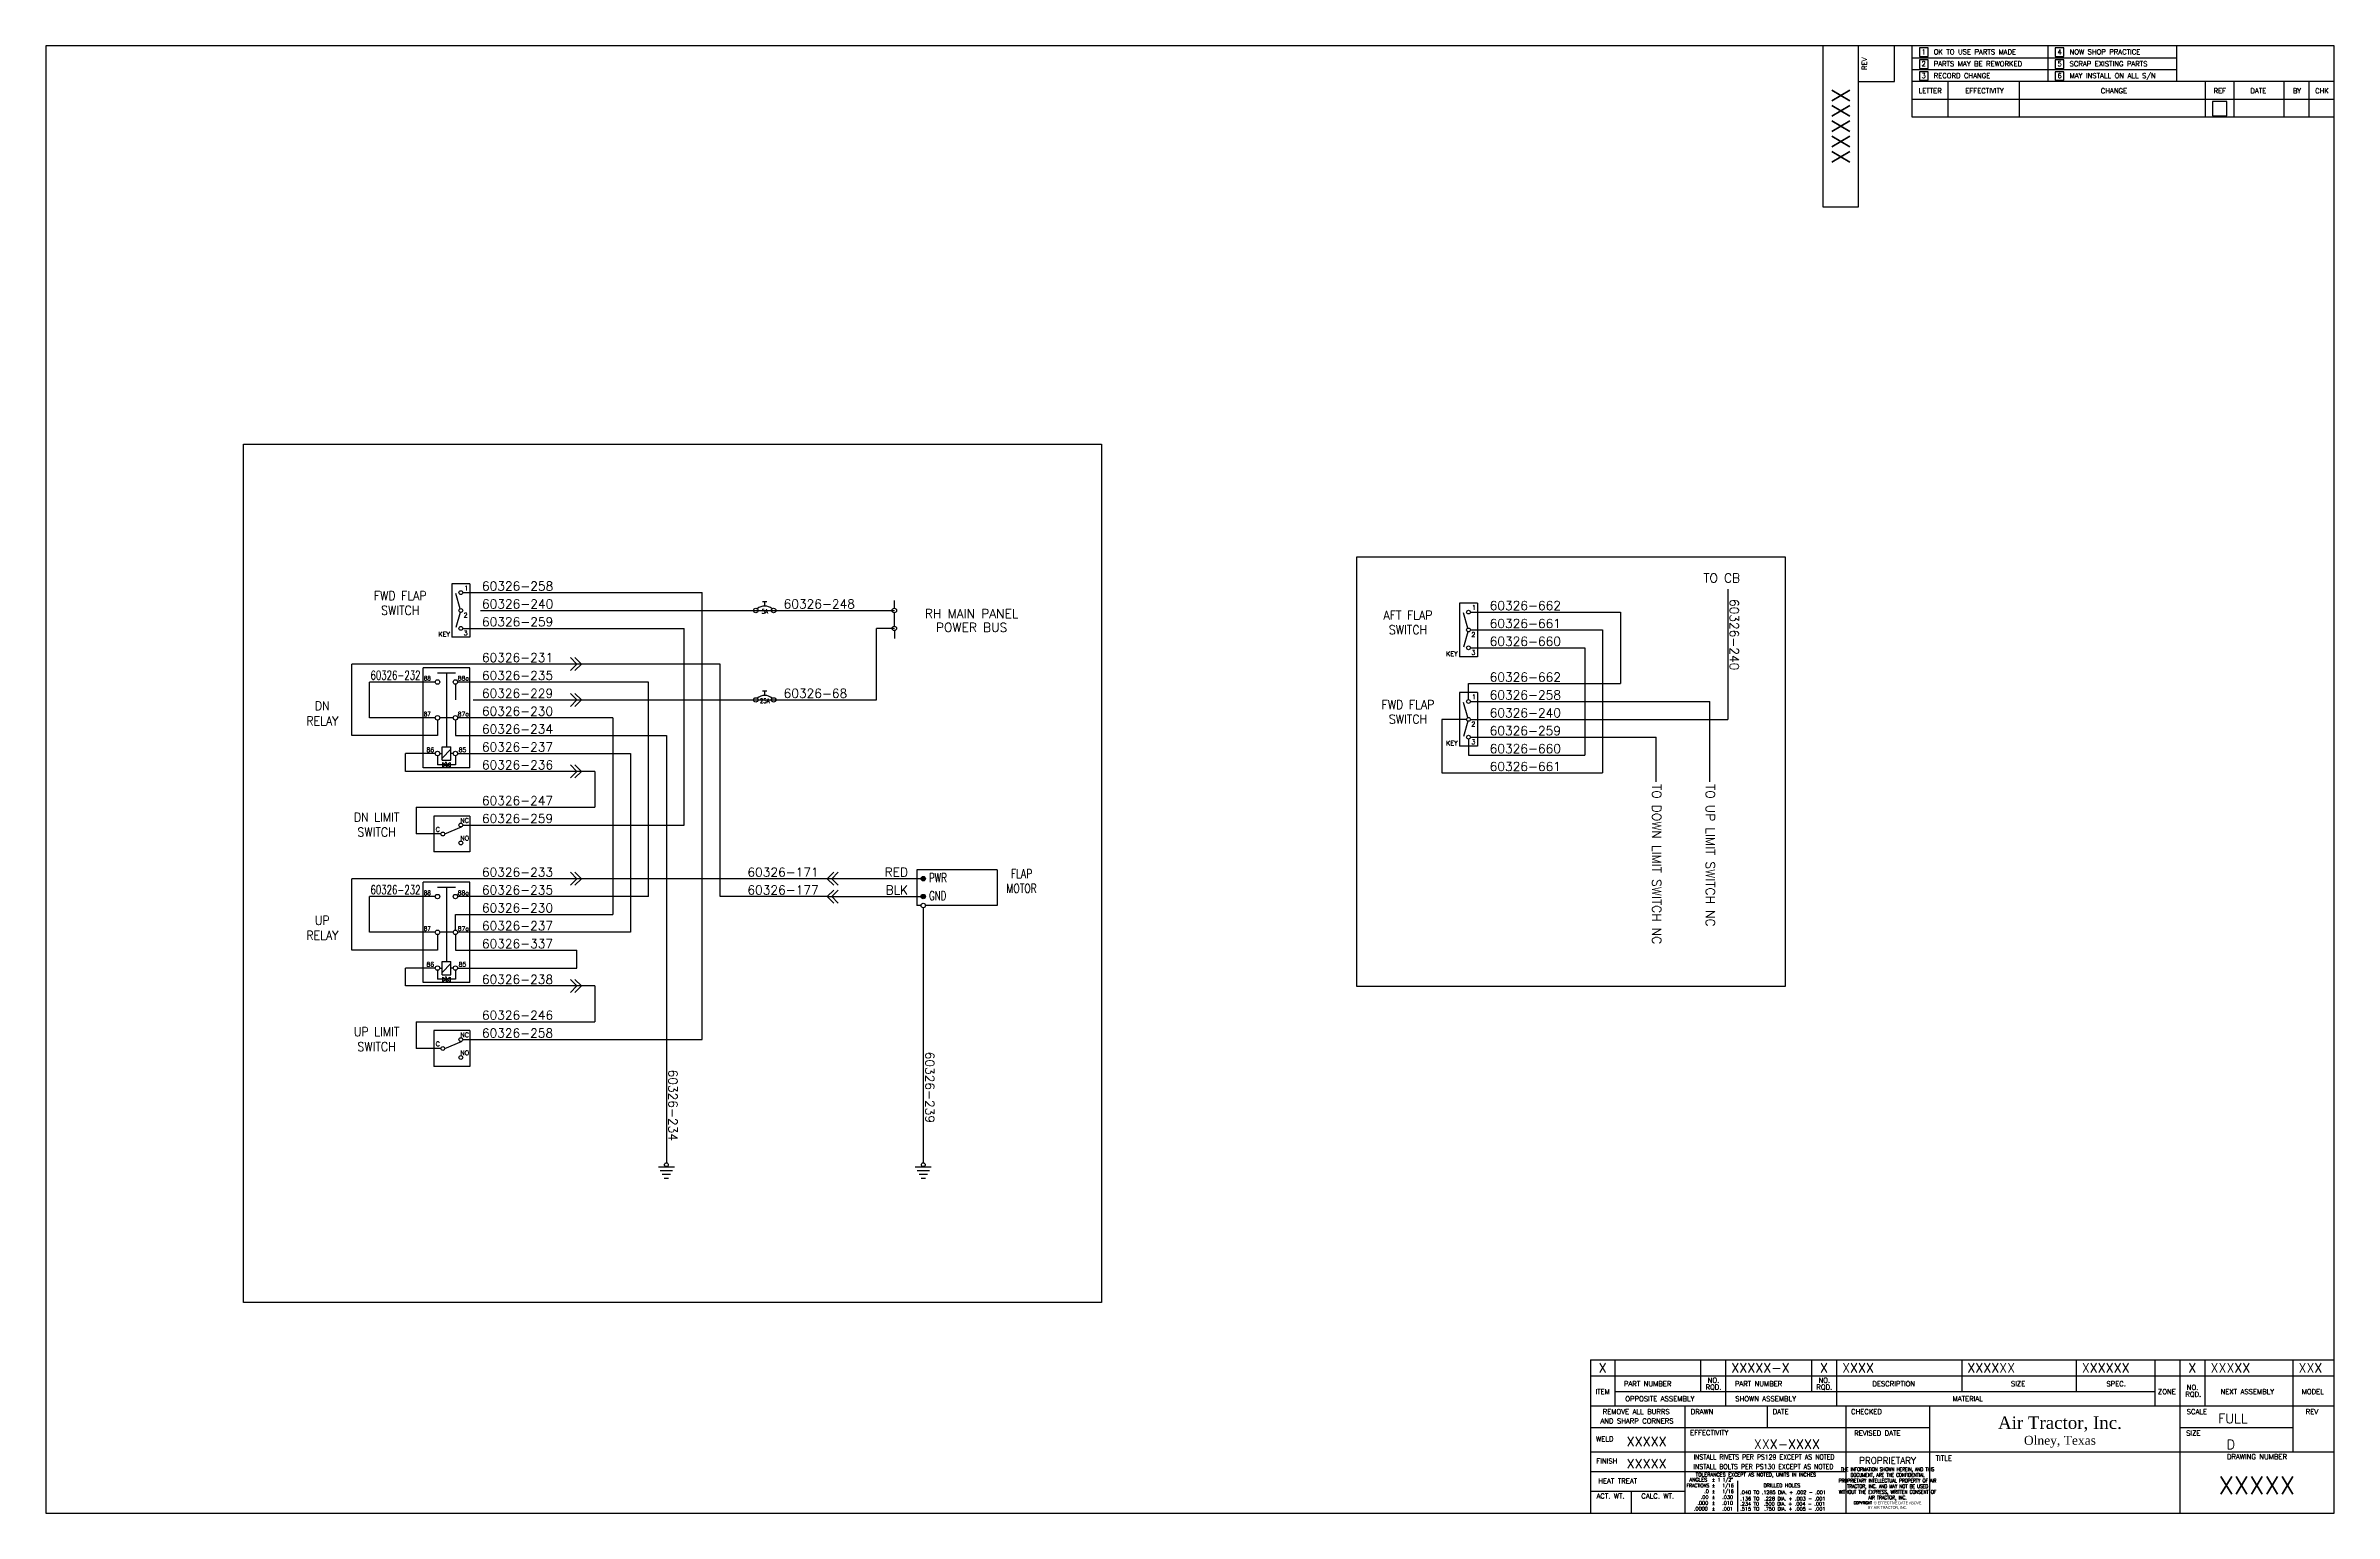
# Model space of a CAD drawing. Extents: x 0 to 63.4, y -2.9 to 20.5.
# Drawn here: x 0 to 32, y 0 to 20.52 of the extents above; entities that cross this region are included whole.
import ezdxf
from ezdxf.enums import TextEntityAlignment as Align

# ---------------------------------------------------------------- set-up
doc = ezdxf.new("R2010")
doc.units = 0
doc.header["$LTSCALE"] = 0.3
doc.header["$MEASUREMENT"] = 0
for name, color, linetype in [('1', 1, 'CONTINUOUS'), ('60331', 1, 'CONTINUOUS'), ('NOTES', 2, 'CONTINUOUS'), ('TB', 1, 'CONTINUOUS'), ('TB Border', 9, 'CONTINUOUS'), ('WIRES', 11, 'CONTINUOUS')]:
    doc.layers.add(name, color=color, linetype=linetype)
doc.styles.add('050', font='romans', dxfattribs={"height": 0.05})
doc.styles.add('070', font='ROMANS', dxfattribs={"height": 0.07})
doc.styles.add('130', font='ROMANS', dxfattribs={"height": 0.125})
doc.styles.add('250', font='ROMANS', dxfattribs={"height": 0.25})
doc.styles.add('AT', font='georgia.ttf', dxfattribs={"height": 0.175})
doc.styles.add('ROMANS', font='ROMANS.shx')

# ---------------------------------------------------------------- blocks, each defined once
blk = doc.blocks.new('tbn')
at = {"layer": 'TB', "color": 6}
for p, q in [((-1.17, 0.86), (-1.17, 0)), ((-3.42, 0.585), (-1.17, 0.585)), ((-2.682, 0.452), (-2.682, 0.026))]:
    blk.add_line(p, q, dxfattribs=at)
at = {"layer": 'NOTES', "insert": (-1.142, 0.418), "char_height": 0.078125, "attachment_point": 4, "style": 'ROMANS'}
blk.add_mtext_dynamic_manual_height_columns('\\pxsm0.95,qc;{\\H1.152x;PROPRIETARY\\H0.86806x;\\W0.75;\\P\\H0.64x;\\C41;THE INFORMATION SHOWN HEREIN, AND THIS DOCUMENT, ARE THE CONFIDENTIAL PROPRIETARY INTELLECTUAL PROPERTY OF AIR TRACTOR, INC. AND MAY NOT BE USED WITHOUT THE EXPRESS, WRITTEN CONSENT OF AIR TRACTOR, INC.\\P\\H0.8x;COPYRIGHT \\fArial|b0|i0|c0|p34;\\W1;©\\fMS Shell Dlg|b0|i0|c0|p0;\\W0.75; EFFECTIVE DATE ABOVE\\PBY AIR TRACTOR, INC.}', width=1.11337, gutter_width=0.781, heights=[0], dxfattribs=at)
at = {"layer": 'TB', "color": 6, "style": '070'}
blk.add_text('EFFECTIVITY', height=0.07, dxfattribs=at).set_placement((-3.078, 1.126), align=Align.MIDDLE)
at = {"layer": 'TB', "color": 6, "style": '070', "width": 0.85}
for s, p in [('INSTALL BOLTS PER PS130 EXCEPT AS NOTED', (-2.321, 0.652)), ('INSTALL RIVETS PER PS129 EXCEPT AS NOTED', (-2.312, 0.786))]:
    blk.add_text(s, height=0.07, dxfattribs=at).set_placement(p, align=Align.MIDDLE)
at = {"layer": 'TB', "color": 6, "style": '050'}
for s, width, p in [('FRACTIONS', 0.8, (-3.395, 0.363)), ('1 1/2%%D', 0.9, (-2.959, 0.445)), ('1/16', 0.9, (-2.896, 0.363)), ('1/16', 0.9, (-2.896, 0.282))]:
    blk.add_text(s, height=0.05, dxfattribs=dict(at, width=width)).set_placement(p)
for s, p in [('ANGLES', (-3.357, 0.445)), ('.0', (-3.149, 0.282)), ('%%P', (-3.043, 0.445)), ('%%P', (-3.043, 0.363)), ('%%P', (-3.043, 0.282)), ('.0000', (-3.292, 0.038)), ('.000', (-3.244, 0.119)), ('.00', (-3.196, 0.2)), ('%%P', (-3.043, 0.2)), ('%%P', (-3.043, 0.119)), ('%%P', (-3.043, 0.036)), ('.030', (-2.896, 0.2)), ('.010', (-2.896, 0.119)), ('.001', (-2.896, 0.036)), ('.040 TO .1285 DIA. + .002 - .001', (-2.644, 0.267)), ('.136 TO  .228 DIA. + .003 - .001', (-2.644, 0.178)), ('.234 T0  .500 DIA. + .004 - .001', (-2.644, 0.107)), ('.515 TO  .750 DIA. + .005 - .001', (-2.644, 0.037))]:
    blk.add_text(s, height=0.05, dxfattribs=at).set_placement(p)
for s, p in [('TOLERANCES EXCEPT AS NOTED, UNITS IN INCHES', (-2.426, 0.514)), ('DRILLED HOLES', (-2.064, 0.364))]:
    blk.add_text(s, height=0.05, dxfattribs=at).set_placement(p, align=Align.CENTER)
blk = doc.blocks.new('ATB')
at = {"layer": 'TB', "color": 2, "width": 3.35, "attachment_point": 2, "style": 'AT'}
for s, insert, char_height in [('Air Tractor, Inc.', (-1.675, 0.494), 0.175), ('Olney, Texas', (-1.675, 0.222), 0.125)]:
    blk.add_mtext(s, dxfattribs=dict(at, insert=insert, char_height=char_height))
blk = doc.blocks.new('A$C0E4E1FD3')
at = {"layer": '60331', "color": 6}
for p, q in [((-0.112, 0), (0.112, 0)), ((-0.085, -0.054), (0.085, -0.054)), ((-0.058, -0.107), (0.058, -0.107)), ((-0.031, -0.161), (0.031, -0.161))]:
    blk.add_line(p, q, dxfattribs=at)

msp = doc.modelspace()

# ---------------------------------------------------------------- hatches: boundary and pattern name
at = {"layer": '1'}
h = msp.add_hatch(color=6, dxfattribs=at)
h.dxf.hatch_style = 1
h.paths.add_polyline_path([(12.238, 8.873, 1), (12.301, 8.873, 1)])
h = msp.add_hatch(color=6, dxfattribs=at)
h.dxf.hatch_style = 1
h.paths.add_polyline_path([(12.238, 8.623, 1), (12.301, 8.623, 1)])

# ---------------------------------------------------------------- linework, layer by layer
at = {"layer": '1', "color": 6}
for p, q in [((5.678, 12.998), (5.678, 12.248)), ((5.928, 12.998), (5.678, 12.998)), ((5.796, 12.648), (5.734, 12.862)), ((5.928, 12.998), (5.928, 12.248)), ((5.796, 12.597), (5.734, 12.384)), ((10.022, 12.748), (10.084, 12.748)), ((10.053, 12.685), (10.053, 12.748)), ((19.769, 12.726), (19.769, 11.976)), ((20.019, 12.726), (19.769, 12.726)), ((19.887, 12.376), (19.825, 12.589)), ((20.019, 12.726), (20.019, 11.976)), ((5.928, 12.248), (5.678, 12.248)), ((19.887, 12.325), (19.825, 12.112)), ((20.019, 11.976), (19.769, 11.976)), ((5.278, 10.423), (5.278, 11.823)), ((5.928, 11.823), (5.278, 11.823)), ((5.728, 11.748), (5.478, 11.748)), ((5.603, 11.748), (5.603, 10.717)), ((5.928, 10.423), (5.928, 11.823)), ((10.022, 11.498), (10.084, 11.498)), ((10.053, 11.435), (10.053, 11.498)), ((19.769, 11.476), (19.769, 10.726)), ((20.019, 11.476), (19.769, 11.476)), ((19.887, 11.126), (19.825, 11.339)), ((20.019, 11.476), (20.019, 10.726)), ((5.697, 11.123), (5.509, 11.123)), ((19.887, 11.075), (19.825, 10.862)), ((5.478, 10.592), (5.478, 10.467)), ((5.509, 10.623), (5.541, 10.623)), ((5.541, 10.717), (5.666, 10.717)), ((5.541, 10.529), (5.541, 10.717)), ((5.666, 10.685), (5.541, 10.56)), ((5.666, 10.529), (5.666, 10.717)), ((5.697, 10.623), (5.666, 10.623)), ((5.728, 10.592), (5.728, 10.467)), ((20.019, 10.726), (19.769, 10.726)), ((5.928, 10.423), (5.278, 10.423)), ((5.728, 10.467), (5.478, 10.467)), ((5.541, 10.529), (5.666, 10.529)), ((5.549, 10.498), (5.657, 10.435)), ((5.549, 10.435), (5.657, 10.498)), ((5.549, 10.498), (5.549, 10.435)), ((5.603, 10.498), (5.583, 10.498)), ((5.603, 10.435), (5.603, 10.498)), ((5.603, 10.435), (5.623, 10.435)), ((5.657, 10.498), (5.657, 10.435)), ((5.928, 9.748), (5.428, 9.748)), ((5.428, 9.748), (5.428, 9.248)), ((5.928, 9.748), (5.928, 9.248)), ((5.58, 9.498), (5.814, 9.598)), ((5.928, 9.248), (5.428, 9.248)), ((12.178, 8.998), (12.178, 8.498)), ((13.303, 8.998), (12.178, 8.998)), ((13.303, 8.998), (13.303, 8.498)), ((5.278, 7.423), (5.278, 8.823)), ((5.928, 8.823), (5.278, 8.823)), ((5.728, 8.748), (5.478, 8.748)), ((5.603, 8.748), (5.603, 7.717)), ((5.928, 7.423), (5.928, 8.823)), ((12.238, 8.498), (12.178, 8.498)), ((13.303, 8.498), (12.301, 8.498)), ((5.697, 8.123), (5.509, 8.123)), ((5.541, 7.717), (5.666, 7.717)), ((5.541, 7.529), (5.541, 7.717)), ((5.666, 7.685), (5.541, 7.56)), ((5.666, 7.529), (5.666, 7.717)), ((5.928, 7.423), (5.278, 7.423)), ((5.478, 7.592), (5.478, 7.467)), ((5.728, 7.467), (5.478, 7.467)), ((5.509, 7.623), (5.541, 7.623)), ((5.541, 7.529), (5.666, 7.529)), ((5.549, 7.498), (5.657, 7.435)), ((5.549, 7.435), (5.657, 7.498)), ((5.549, 7.498), (5.549, 7.435)), ((5.603, 7.498), (5.583, 7.498)), ((5.603, 7.435), (5.603, 7.498)), ((5.603, 7.435), (5.623, 7.435)), ((5.657, 7.498), (5.657, 7.435)), ((5.697, 7.623), (5.666, 7.623)), ((5.728, 7.592), (5.728, 7.467)), ((5.928, 6.748), (5.428, 6.748)), ((5.428, 6.748), (5.428, 6.248)), ((5.928, 6.748), (5.928, 6.248)), ((5.58, 6.498), (5.814, 6.598)), ((5.928, 6.248), (5.428, 6.248))]:
    msp.add_line(p, q, dxfattribs=at)
at = {"layer": '1', "color": 4}
for p, q in [((5.83, 12.873), (9.178, 12.873)), ((9.178, 6.623), (9.178, 12.873)), ((23.519, 12.922), (23.519, 11.101)), ((6.08, 12.623), (10.178, 12.623)), ((10.178, 12.623), (11.866, 12.623)), ((19.921, 12.601), (22.019, 12.601)), ((22.019, 12.601), (22.019, 11.601)), ((5.83, 12.373), (8.928, 12.373)), ((8.928, 9.623), (8.928, 12.373)), ((11.616, 11.373), (11.616, 12.373)), ((11.866, 12.373), (11.616, 12.373)), ((19.921, 12.351), (21.769, 12.351)), ((21.769, 12.351), (21.769, 10.351)), ((4.278, 10.873), (4.278, 11.873)), ((9.428, 11.873), (4.278, 11.873)), ((9.428, 8.623), (9.428, 11.873)), ((19.921, 12.101), (21.519, 12.101)), ((21.519, 12.101), (21.519, 10.601)), ((5.447, 11.623), (4.528, 11.623)), ((4.528, 11.123), (4.528, 11.623)), ((5.728, 11.592), (5.728, 11.373)), ((8.428, 11.623), (5.759, 11.623)), ((8.428, 8.623), (8.428, 11.623)), ((19.894, 11.377), (19.894, 11.601)), ((19.894, 11.601), (22.019, 11.601)), ((5.978, 11.373), (10.178, 11.373)), ((10.178, 11.373), (11.616, 11.373)), ((19.921, 11.351), (23.269, 11.351)), ((23.269, 10.226), (23.269, 11.351)), ((5.447, 11.123), (4.528, 11.123)), ((5.478, 11.092), (5.478, 10.873)), ((5.728, 11.092), (5.728, 10.873)), ((7.928, 11.123), (5.759, 11.123)), ((7.928, 11.123), (7.928, 8.373)), ((19.519, 11.101), (19.519, 10.351)), ((19.868, 11.101), (19.519, 11.101)), ((19.921, 11.101), (23.519, 11.101)), ((5.478, 10.873), (4.278, 10.873)), ((5.447, 10.623), (5.028, 10.623)), ((5.028, 10.373), (5.028, 10.623)), ((5.728, 10.873), (8.678, 10.873)), ((5.759, 10.623), (8.178, 10.623)), ((8.178, 10.623), (8.178, 8.123)), ((8.678, 10.873), (8.678, 4.899)), ((19.894, 10.824), (19.894, 10.601)), ((19.894, 10.601), (21.519, 10.601)), ((19.921, 10.851), (22.519, 10.851)), ((22.519, 10.226), (22.519, 10.851)), ((7.678, 10.373), (5.028, 10.373)), ((7.678, 10.373), (7.678, 9.873)), ((19.519, 10.351), (21.769, 10.351)), ((5.178, 9.873), (7.678, 9.873)), ((5.178, 9.873), (5.178, 9.498)), ((5.83, 9.623), (8.928, 9.623)), ((5.527, 9.498), (5.178, 9.498)), ((4.278, 7.873), (4.278, 8.873)), ((12.27, 8.873), (4.278, 8.873)), ((5.447, 8.623), (4.528, 8.623)), ((4.528, 8.123), (4.528, 8.623)), ((5.728, 8.373), (7.928, 8.373)), ((5.728, 8.154), (5.728, 8.373)), ((8.428, 8.623), (5.759, 8.623)), ((10.928, 8.623), (9.428, 8.623)), ((10.928, 8.623), (12.27, 8.623)), ((12.27, 8.467), (12.27, 4.899)), ((5.447, 8.123), (4.528, 8.123)), ((5.478, 8.092), (5.478, 7.873)), ((5.728, 8.092), (5.728, 7.873)), ((8.178, 8.123), (5.759, 8.123)), ((5.478, 7.873), (4.278, 7.873)), ((5.728, 7.873), (7.428, 7.873)), ((7.428, 7.623), (7.428, 7.873)), ((5.447, 7.623), (5.028, 7.623)), ((5.028, 7.373), (5.028, 7.623)), ((7.678, 7.373), (5.028, 7.373)), ((5.759, 7.623), (7.428, 7.623)), ((7.678, 7.373), (7.678, 6.873)), ((5.178, 6.873), (7.678, 6.873)), ((5.178, 6.873), (5.178, 6.498)), ((5.527, 6.498), (5.178, 6.498)), ((5.83, 6.623), (9.178, 6.623))]:
    msp.add_line(p, q, dxfattribs=at)
at = {"layer": '1', "color": 6}
for centre, radius in [((5.803, 12.873), 0.0266), ((5.803, 12.623), 0.0266), ((9.928, 12.623), 0.0312), ((10.178, 12.623), 0.0312), ((11.866, 12.623), 0.0312), ((19.894, 12.601), 0.0266), ((5.803, 12.373), 0.0266), ((11.866, 12.373), 0.0312), ((19.894, 12.351), 0.0266), ((19.894, 12.101), 0.0266), ((5.478, 11.623), 0.0312), ((5.728, 11.623), 0.0312), ((9.928, 11.373), 0.0312), ((10.178, 11.373), 0.0312), ((19.894, 11.351), 0.0266), ((5.478, 11.123), 0.0312), ((5.728, 11.123), 0.0312), ((19.894, 11.101), 0.0266), ((5.478, 10.623), 0.0312), ((5.728, 10.623), 0.0312), ((19.894, 10.851), 0.0266), ((5.803, 9.623), 0.0266), ((5.553, 9.498), 0.0266), ((5.803, 9.373), 0.0266), ((5.478, 8.623), 0.0312), ((5.728, 8.623), 0.0312), ((12.27, 8.873), 0.0312), ((12.27, 8.623), 0.0312), ((12.27, 8.498), 0.0312), ((5.478, 8.123), 0.0312), ((5.728, 8.123), 0.0312), ((5.478, 7.623), 0.0312), ((5.728, 7.623), 0.0312), ((5.553, 6.498), 0.0266), ((5.803, 6.623), 0.0266), ((5.803, 6.373), 0.0266), ((8.678, 4.873), 0.0266), ((12.27, 4.873), 0.0266)]:
    msp.add_circle(centre, radius, dxfattribs=at)
for centre in [(10.053, 12.529), (10.053, 11.279)]:
    msp.add_arc(centre, 0.156, 48.339, 131.661, dxfattribs=at)
at = {"layer": 'NOTES'}
for p, q in [((2.763, 14.948), (14.763, 14.948)), ((2.763, 2.948), (2.763, 14.948)), ((14.763, 14.948), (14.763, 2.948)), ((18.326, 13.37), (18.326, 7.37)), ((24.326, 13.37), (18.326, 13.37)), ((24.326, 7.37), (24.326, 13.37)), ((18.326, 7.37), (24.326, 7.37)), ((14.763, 2.948), (2.763, 2.948))]:
    msp.add_line(p, q, dxfattribs=at)
at = {"layer": 'NOTES', "color": 6}
for p, q in [((11.866, 12.654), (11.866, 12.763)), ((11.866, 12.404), (11.866, 12.592)), ((11.866, 12.342), (11.866, 12.232))]:
    msp.add_line(p, q, dxfattribs=at)
at = {"layer": 'TB', "color": 9}
for p, q in [((24.849, 20.52), (24.849, 18.27)), ((25.349, 18.27), (25.349, 20.52)), ((25.849, 20.02), (25.849, 20.52)), ((26.099, 19.52), (26.099, 20.52)), ((29.799, 20.02), (29.799, 20.52)), ((25.349, 20.02), (25.849, 20.02)), ((32, 20.02), (26.099, 20.02)), ((24.849, 18.27), (25.349, 18.27)), ((21.599, 2.145), (21.599, 0)), ((29.839, 2.145), (29.839, 0)), ((21.599, 1.5), (32, 1.5)), ((22.919, 1.5), (22.919, 0)), ((26.339, 1.5), (26.339, 0)), ((21.599, 0.86), (32, 0.86))]:
    msp.add_line(p, q, dxfattribs=at)
at = {"layer": 'TB', "color": 6}
for p, q in [((28, 20.02), (28, 20.52)), ((26.099, 20.353), (29.799, 20.353)), ((26.099, 20.187), (29.799, 20.187)), ((26.599, 19.52), (26.599, 20.02)), ((27.599, 19.52), (27.599, 20.02)), ((30.2, 19.52), (30.2, 20.02)), ((30.599, 19.52), (30.599, 20.02)), ((31.299, 19.52), (31.299, 20.02)), ((31.649, 19.52), (31.649, 20.02)), ((32, 19.77), (26.099, 19.77)), ((32, 19.52), (26.099, 19.52)), ((21.599, 2.145), (32, 2.145)), ((21.599, 1.92), (32, 1.92)), ((21.939, 2.145), (21.939, 1.5)), ((23.14, 2.145), (23.14, 1.7)), ((23.489, 2.145), (23.489, 1.5)), ((24.689, 2.145), (24.689, 1.7)), ((25.04, 2.145), (25.04, 1.5)), ((26.79, 2.145), (26.79, 1.7)), ((28.39, 2.145), (28.39, 1.7)), ((29.489, 2.145), (29.489, 1.5)), ((30.189, 2.145), (30.189, 1.5)), ((31.419, 2.145), (31.419, 0.86)), ((21.939, 1.7), (29.489, 1.7)), ((24.069, 1.5), (24.069, 1.2)), ((25.169, 1.5), (25.169, 1.2)), ((21.599, 1.2), (26.339, 1.2)), ((25.169, 1.2), (25.169, 0.86)), ((29.839, 1.2), (31.419, 1.2)), ((21.599, 0.585), (22.919, 0.585)), ((21.599, 0.31), (22.919, 0.31)), ((22.169, 0.31), (22.169, 0))]:
    msp.add_line(p, q, dxfattribs=at)
for points in [[(26.32, 20.49), (26.2, 20.49), (26.2, 20.37), (26.32, 20.37)], [(28.22, 20.49), (28.099, 20.49), (28.099, 20.37), (28.22, 20.37)], [(26.32, 20.323), (26.2, 20.323), (26.2, 20.203), (26.32, 20.203)], [(28.22, 20.323), (28.099, 20.323), (28.099, 20.203), (28.22, 20.203)], [(26.32, 20.157), (26.2, 20.157), (26.2, 20.037), (26.32, 20.037)], [(28.22, 20.157), (28.099, 20.157), (28.099, 20.037), (28.22, 20.037)], [(30.5, 19.74), (30.299, 19.74), (30.299, 19.54), (30.5, 19.54)]]:
    msp.add_lwpolyline(points, close=True, dxfattribs=at)
at = {"layer": 'TB Border', "color": 9}
msp.add_lwpolyline([(32, 0), (32, 20.52), (0, 20.52), (0, 0)], close=True, dxfattribs=at)
at = {"layer": 'WIRES', "color": 6}
for points in [[(7.337, 11.782), (7.428, 11.873), (7.337, 11.964)], [(7.4, 11.782), (7.491, 11.873), (7.4, 11.964)], [(7.337, 11.282), (7.428, 11.373), (7.337, 11.464)], [(7.4, 11.282), (7.491, 11.373), (7.4, 11.464)], [(7.337, 10.282), (7.428, 10.373), (7.337, 10.464)], [(7.4, 10.282), (7.491, 10.373), (7.4, 10.464)], [(7.337, 8.782), (7.428, 8.873), (7.337, 8.964)], [(7.4, 8.782), (7.491, 8.873), (7.4, 8.964)], [(11.019, 8.782), (10.928, 8.873), (11.019, 8.964)], [(11.082, 8.782), (10.991, 8.873), (11.082, 8.964)], [(11.019, 8.532), (10.928, 8.623), (11.019, 8.714)], [(11.082, 8.532), (10.991, 8.623), (11.082, 8.714)], [(7.337, 7.282), (7.428, 7.373), (7.337, 7.464)], [(7.4, 7.282), (7.491, 7.373), (7.4, 7.464)]]:
    msp.add_lwpolyline(points, dxfattribs=at)

# ---------------------------------------------------------------- block references
at = {"layer": '1', "color": 4}
for p in [(8.678, 4.846), (12.27, 4.846)]:
    msp.add_blockref('A$C0E4E1FD3', p, dxfattribs=at)
at = {"layer": 'NOTES'}
msp.add_blockref('tbn', (26.339, 0), dxfattribs=at)
at = {"layer": 'TB'}
msp.add_blockref('ATB', (29.839, 0.86), dxfattribs=at)

# ---------------------------------------------------------------- texts
at = {"layer": 'NOTES', "color": 11, "style": '250'}
msp.add_text('XXXXX', height=0.25, rotation=90, dxfattribs=at).set_placement((25.099, 19.395), align=Align.MIDDLE)
at = {"layer": 'NOTES', "color": 6, "style": '130'}
for s, rotation, p in [('TO CB', 360, (23.178, 13.015)), ('60326-258', 360, (6.099, 12.902)), ('60326-240', 360, (6.099, 12.652)), ('60326-259', 360, (6.099, 12.402)), ('60326-662', 360, (20.19, 12.629)), ('60326-661', 360, (20.19, 12.379)), ('60326-240', 270, (23.548, 12.783)), ('60326-660', 360, (20.19, 12.129)), ('60326-662', 360, (20.19, 11.629)), ('60326-258', 360, (20.19, 11.379)), ('60326-240', 360, (20.19, 11.129)), ('60326-259', 360, (20.19, 10.879)), ('60326-660', 360, (20.19, 10.629)), ('60326-661', 360, (20.19, 10.379)), ('TO DOWN LIMIT SWITCH NC', 270, (22.463, 10.196)), ('TO UP LIMIT SWITCH NC', 270, (23.213, 10.196)), ('60326-239', 270, (12.299, 6.453)), ('60326-234', 270, (8.707, 6.203))]:
    msp.add_text(s, height=0.125, rotation=rotation, dxfattribs=at).set_placement(p)
for s, width, p in [('FWD FLAP', 0.9, (4.957, 12.768)), ('SWITCH', 0.9, (4.957, 12.563)), ('AFT FLAP', 0.9, (19.048, 12.495)), ('SWITCH', 0.9, (19.048, 12.291)), ('DN', 0.9, (3.866, 11.228)), ('FWD FLAP', 0.9, (19.048, 11.245)), ('RELAY', 0.9, (3.868, 11.017)), ('SWITCH', 0.9, (19.048, 11.041)), ('DN LIMIT', 0.9, (4.626, 9.671)), ('SWITCH', 0.9, (4.626, 9.462)), ('FLAP', 0.75, (13.645, 8.88)), ('MOTOR', 0.75, (13.645, 8.675)), ('UP', 0.9, (3.866, 8.228)), ('RELAY', 0.9, (3.868, 8.017)), ('UP LIMIT', 0.9, (4.626, 6.671)), ('SWITCH', 0.9, (4.626, 6.462))]:
    msp.add_text(s, height=0.125, dxfattribs=dict(at, width=width)).set_placement(p, align=Align.CENTER)
for s, height, p in [('1', 0.065, (5.852, 12.905)), ('2', 0.065, (5.843, 12.526)), ('60326-248', 0.125, (10.317, 12.652)), ('1', 0.065, (19.943, 12.633)), ('3', 0.065, (5.843, 12.276)), ('2', 0.065, (19.934, 12.253)), ('60326-231', 0.125, (6.098, 11.902)), ('3', 0.065, (19.934, 12.003)), ('60326-235', 0.125, (6.098, 11.652)), ('60326-229', 0.125, (6.098, 11.402)), ('60326-68', 0.125, (10.317, 11.402)), ('60326-230', 0.125, (6.098, 11.152)), ('1', 0.065, (19.943, 11.383)), ('60326-234', 0.125, (6.098, 10.902)), ('2', 0.065, (19.934, 11.003)), ('86', 0.0625, (5.323, 10.644)), ('60326-237', 0.125, (6.098, 10.652)), ('3', 0.065, (19.934, 10.753)), ('60326-236', 0.125, (6.098, 10.402)), ('60326-247', 0.125, (6.098, 9.902)), ('NC', 0.065, (5.797, 9.655)), ('60326-259', 0.125, (6.098, 9.652)), ('C', 0.065, (5.452, 9.53)), ('NO', 0.065, (5.797, 9.405)), ('60326-233', 0.125, (6.098, 8.902)), ('60326-235', 0.125, (6.098, 8.652)), ('60326-230', 0.125, (6.098, 8.402)), ('60326-237', 0.125, (6.098, 8.152)), ('60326-337', 0.125, (6.098, 7.902)), ('86', 0.0625, (5.323, 7.644)), ('60326-238', 0.125, (6.098, 7.402)), ('NC', 0.065, (5.797, 6.655)), ('60326-246', 0.125, (6.098, 6.902)), ('60326-258', 0.125, (6.098, 6.652)), ('C', 0.065, (5.452, 6.53)), ('NO', 0.065, (5.797, 6.405))]:
    msp.add_text(s, height=height, dxfattribs=at).set_placement(p)
at = {"layer": 'NOTES', "color": 6, "style": '130', "width": 0.8}
for s, p in [('5A', (10.054, 12.579)), ('25A', (10.054, 11.329))]:
    msp.add_text(s, height=0.0625, rotation=360, dxfattribs=at).set_placement(p, align=Align.CENTER)
at = {"layer": 'NOTES', "color": 6, "style": '130'}
for s, p in [('RH MAIN PANEL', (12.946, 12.517)), ('POWER BUS', (12.946, 12.324))]:
    msp.add_text(s, height=0.125, dxfattribs=at).set_placement(p, align=Align.CENTER)
for p in [(5.572, 12.291), (19.663, 12.019), (19.663, 10.769)]:
    msp.add_text('KEY', height=0.065, dxfattribs=at).set_placement(p, align=Align.MIDDLE_CENTER)
at = {"layer": 'NOTES', "color": 6, "style": '130', "width": 0.7}
for p in [(5.239, 11.656), (5.239, 8.656)]:
    msp.add_text('60326-232', height=0.125, dxfattribs=at).set_placement(p, align=Align.RIGHT)
at = {"layer": 'NOTES', "color": 6, "style": '130'}
for s, height, width, p in [('88', 0.0625, 0.9, (5.287, 11.644)), ('87', 0.0625, 0.9, (5.287, 11.144)), ('88', 0.0625, 0.9, (5.287, 8.644)), ('GND', 0.125, 0.7, (12.352, 8.573)), ('PWR', 0.125, 0.7, (12.352, 8.823)), ('87', 0.0625, 0.9, (5.287, 8.144))]:
    msp.add_text(s, height=height, dxfattribs=dict(at, width=width)).set_placement(p)
for s, p in [('88a', (5.918, 11.644)), ('87a', (5.918, 11.144)), ('85', (5.881, 10.644)), ('88a', (5.918, 8.644)), ('87a', (5.918, 8.144)), ('85', (5.881, 7.644))]:
    msp.add_text(s, height=0.0625, dxfattribs=at).set_placement(p, align=Align.RIGHT)
for s, p in [('60326-171', (10.808, 8.902)), ('RED', (12.058, 8.902)), ('60326-177', (10.808, 8.652)), ('BLK', (12.058, 8.652))]:
    msp.add_text(s, height=0.125, rotation=360, dxfattribs=at).set_placement(p, align=Align.RIGHT)
at = {"layer": 'NOTES', "style": '130'}
for p in [(21.77, 1.968), (24.864, 1.968), (30.014, 1.968)]:
    msp.add_text('X', height=0.13, dxfattribs=at).set_placement(p, align=Align.CENTER)
for s, p in [('XXXXX-X', (23.57, 1.968)), ('XXXX', (25.119, 1.968)), ('XXXXXX', (26.869, 1.968)), ('XXXXXX', (28.47, 1.968)), ('XXXXX', (30.27, 1.968)), ('XXX', (31.5, 1.968)), ('FULL', (30.376, 1.26)), ('XXXXX', (22.106, 0.938)), ('XXX-XXXX', (23.884, 0.9)), ('D', (30.496, 0.898)), ('XXXXX', (22.106, 0.628))]:
    msp.add_text(s, height=0.13, dxfattribs=at).set_placement(p)
at = {"layer": 'NOTES', "color": 11, "style": '250'}
msp.add_text('XXXXX', height=0.25, dxfattribs=at).set_placement((30.919, 0.39), align=Align.MIDDLE)
at = {"layer": 'TB', "color": 6, "style": '070'}
msp.add_text('REV', height=0.07, rotation=90, dxfattribs=at).set_placement((25.43, 20.27), align=Align.MIDDLE)
for s, p in [('2', (26.229, 20.233)), ('1', (26.229, 20.4)), ('OK TO USE PARTS MADE', (26.399, 20.4)), ('PARTS MAY BE REWORKED', (26.399, 20.233)), ('4', (28.13, 20.4)), ('5', (28.13, 20.233)), ('SCRAP EXISTING PARTS', (28.299, 20.233)), ('NOW SHOP PRACTICE', (28.299, 20.4)), ('3', (26.229, 20.067)), ('RECORD CHANGE', (26.399, 20.067)), ('6', (28.13, 20.067)), ('MAY INSTALL ON ALL S/N', (28.299, 20.067))]:
    msp.add_text(s, height=0.07, dxfattribs=at).set_placement(p)
for s, p in [('LETTER', (26.349, 19.89)), ('EFFECTIVITY', (27.11, 19.89)), ('CHANGE', (28.919, 19.89)), ('REF', (30.399, 19.89)), ('DATE', (30.939, 19.89)), ('BY', (31.479, 19.89)), ('CHK', (31.829, 19.89)), ('ITEM', (21.77, 1.7)), ('PART NUMBER', (22.399, 1.81)), ('OPPOSITE ASSEMBLY', (22.57, 1.6)), ('RQD.', (23.32, 1.76)), ('NO.', (23.32, 1.86)), ('PART NUMBER', (23.95, 1.81)), ('SHOWN ASSEMBLY', (24.049, 1.6)), ('RQD.', (24.869, 1.76)), ('NO.', (24.869, 1.86)), ('DESCRIPTION', (25.84, 1.81)), ('MATERIAL', (26.875, 1.6)), ('SIZE', (27.579, 1.81)), ('SPEC.', (28.95, 1.81)), ('ZONE', (29.66, 1.7)), ('RQD.', (30.029, 1.66)), ('NO.', (30.019, 1.76)), ('NEXT ASSEMBLY ', (30.809, 1.7)), ('MODEL', (31.7, 1.7)), ('AND SHARP CORNERS', (22.25, 1.29)), ('REMOVE ALL BURRS', (22.239, 1.42)), ('DRAWN', (23.16, 1.42)), ('DATE', (24.259, 1.42)), ('CHECKED', (25.459, 1.42)), ('SCALE', (30.079, 1.42)), ('REV', (31.689, 1.42)), ('WELD', (21.799, 1.04)), ('REVISED DATE', (25.611, 1.12)), ('SIZE', (30.029, 1.12)), ('FINISH', (21.829, 0.73)), ('TITLE', (26.54, 0.77)), ('DRAWING NUMBER', (30.919, 0.79)), ('HEAT TREAT', (21.98, 0.45)), ('ACT. WT.', (21.88, 0.24)), ('CALC. WT.', (22.54, 0.24))]:
    msp.add_text(s, height=0.07, dxfattribs=at).set_placement(p, align=Align.MIDDLE)

doc.saveas('drawing.dxf')
